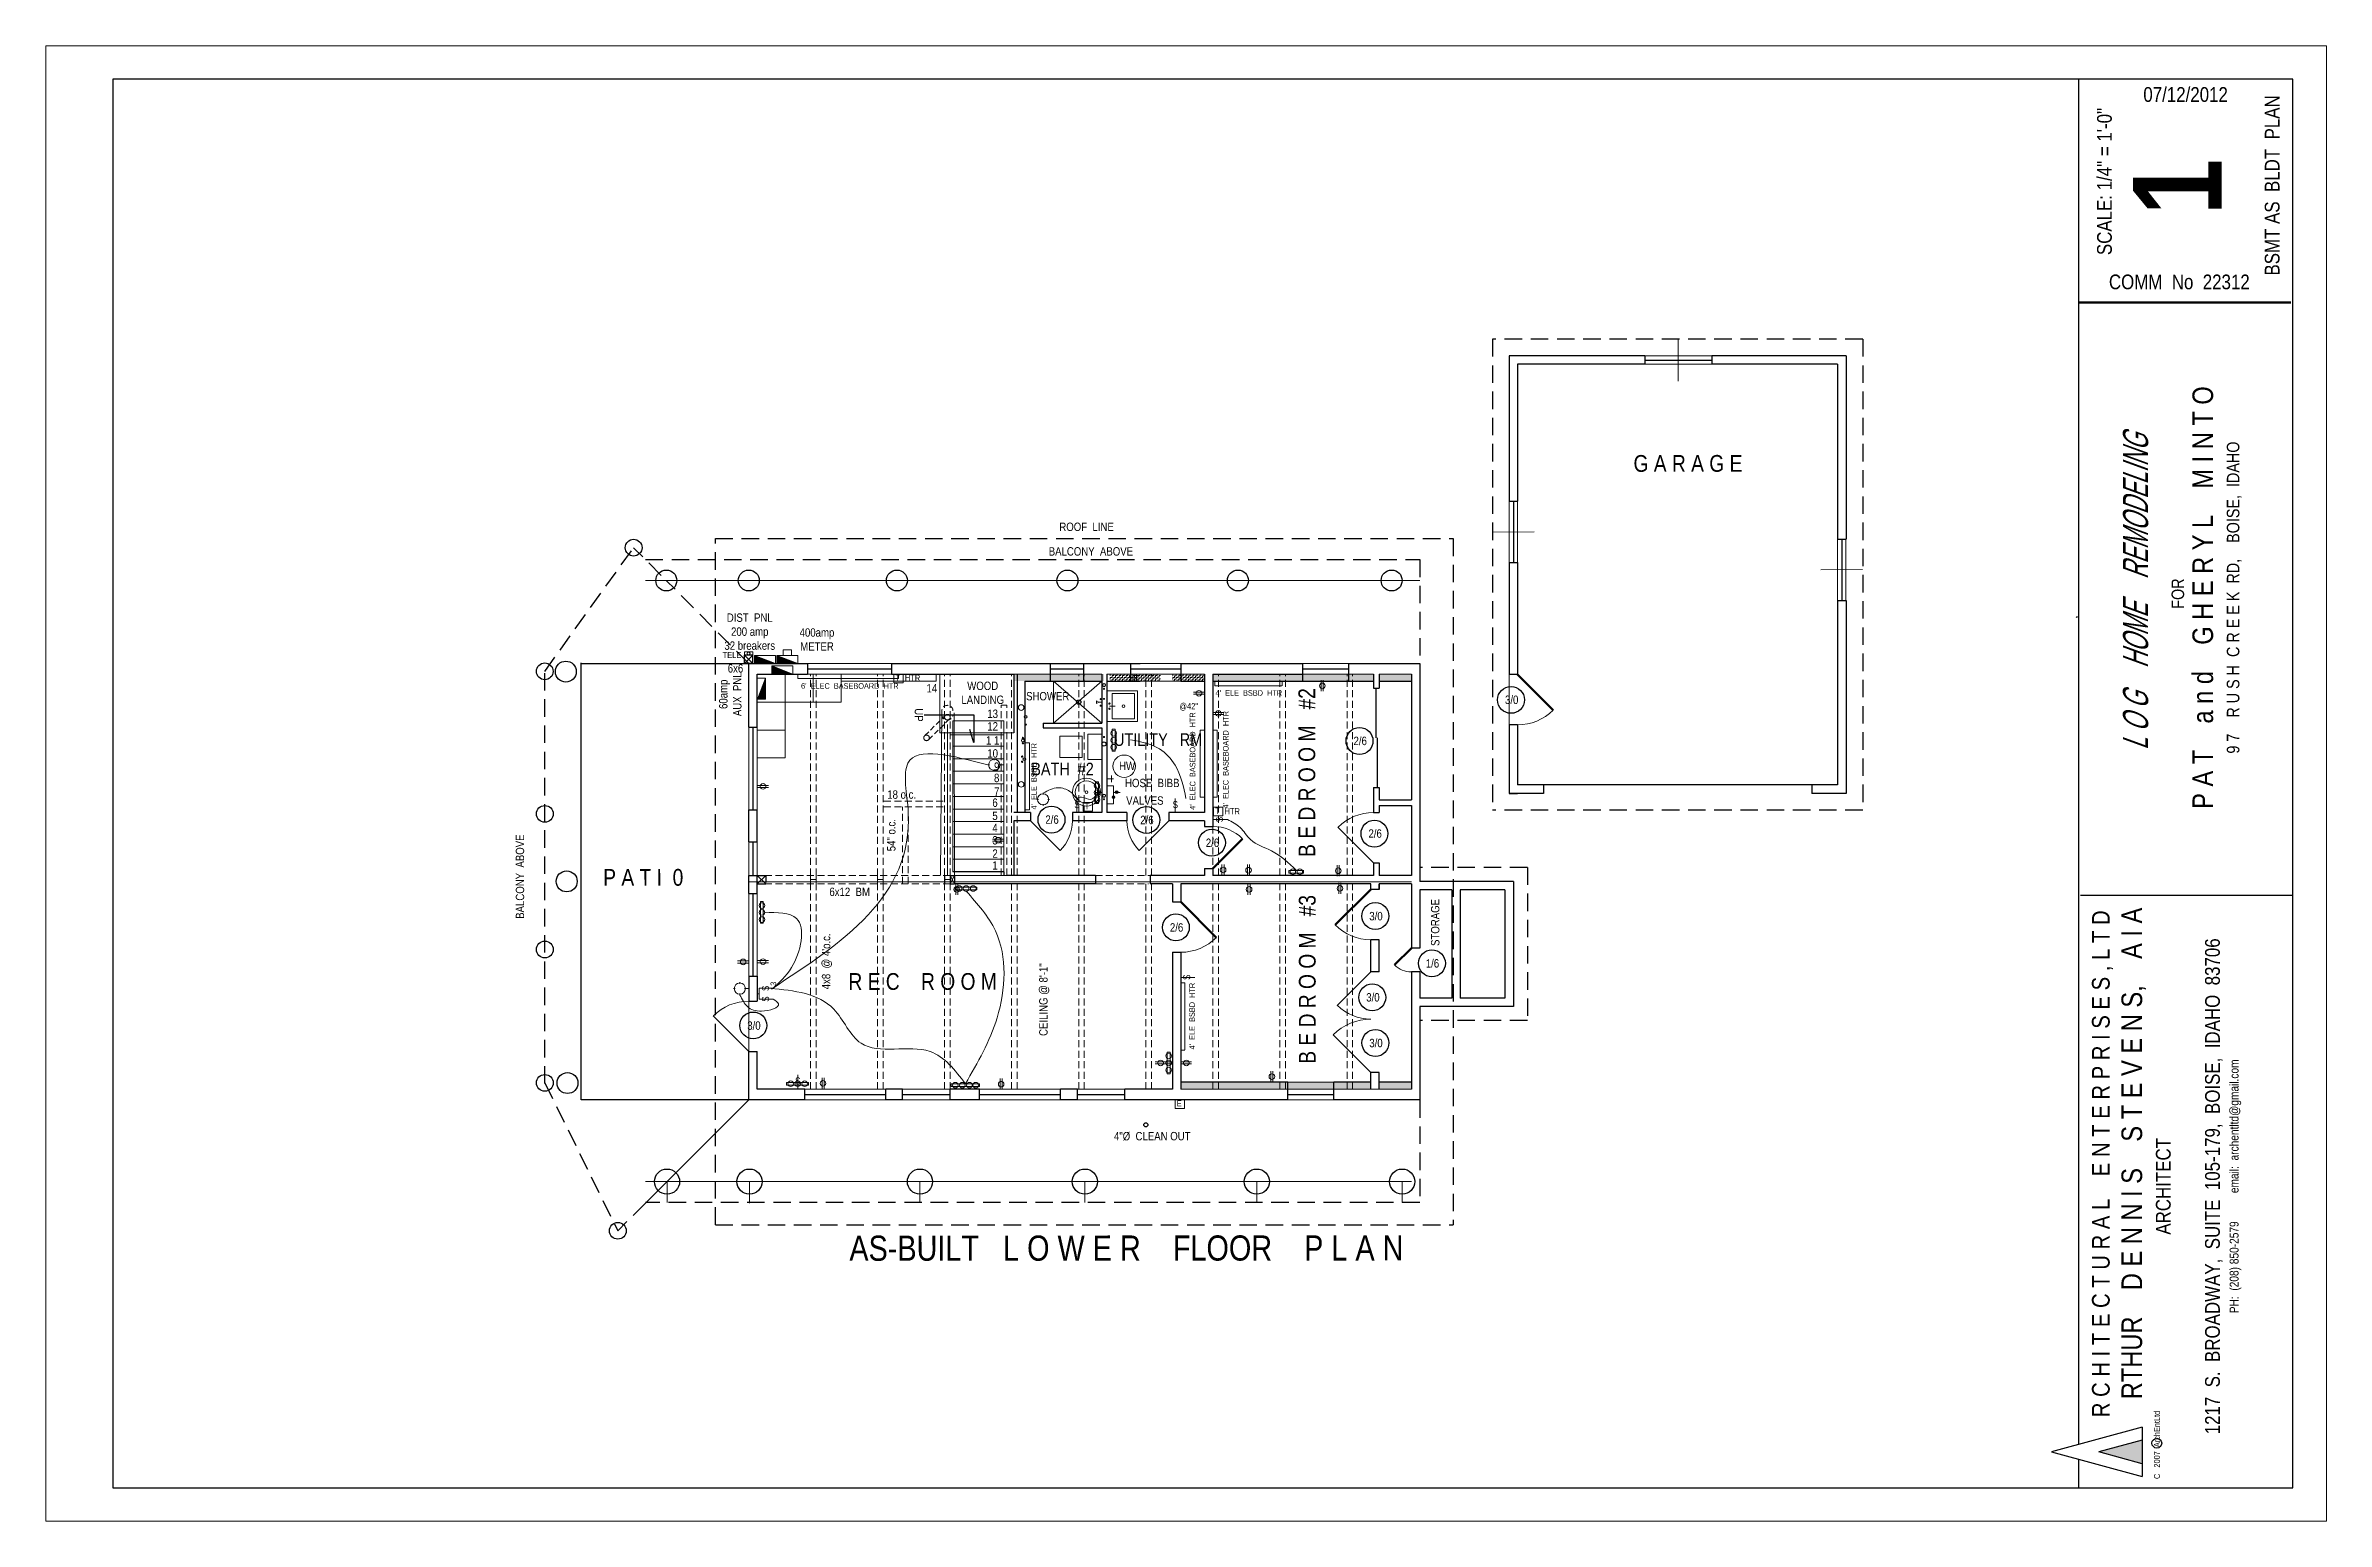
# Model space of a CAD drawing. Header units: inches. Extents: x -582 to 1653, y 164 to 1220.
# Drawn here: x -582 to 1050, y 164 to 1220 of the extents above; entities that cross this region are included whole.
import ezdxf

# ---------------------------------------------------------------- set-up
doc = ezdxf.new("R2010")
doc.units = ezdxf.units.IN
doc.header["$MEASUREMENT"] = 0
doc.linetypes.add('DASHDOT2', pattern=[0.5, 0.25, -0.125, 0, -0.125])
doc.linetypes.add('HIDDEN', pattern=[0.375, 0.25, -0.125])
for name, color, linetype, lineweight in [('CONCRETE', 7, 'Continuous', 25), ('DOORS', 7, 'Continuous', 60), ('ELEC', 6, 'Continuous', 30), ('ELEC SYMBOLS', 7, 'Continuous', 20), ('FLOOR BEAMS', 3, 'Continuous', 30), ('FLOOR JOIST', 7, 'Continuous', 20), ('FOUNDATION', 7, 'Continuous', 30), ('HVAC', 1, 'Continuous', 20), ('PLUMBING', 5, 'Continuous', 20), ('ROOF', 7, 'HIDDEN', 30), ('STAIRS', 7, 'Continuous', 20), ('WALL FRAMING', 7, 'Continuous', 30), ('WALLS', 7, 'Continuous', 30), ('WINDOWS', 5, 'Continuous', 30)]:
    doc.layers.add(name, color=color, linetype=linetype, lineweight=lineweight)
for name, color, linetype in [('SETBACK', 1, 'DASHDOT2'), ('TEXT', 7, 'Continuous'), ('TEXT80', 15, 'Continuous'), ('TITLE BLOCK', 7, 'Continuous'), ('TITLE_BLOCK', 250, 'Continuous')]:
    doc.layers.add(name, color=color, linetype=linetype)
doc.styles.add('ARCH ENT', font='technical.ttf', dxfattribs={"height": 2})
doc.styles.add('ARCHENT', font='technical.ttf', dxfattribs={"height": 6})
doc.styles.add('EXIST', font='romans.shx', dxfattribs={"width": 0.75, "oblique": 20, "height": 12})
pattern_1 = [(0, (0, 0), (1.25, 1.25), [1.25, -1.25]), (90, (1.25, 0), (-1.25, 1.25), [1.25, -1.25])]
pattern_2 = [(0, (-44.7349, 0.0694), (1.25, 1.25), [1.25, -1.25]), (90, (-43.4849, 0.0694), (-1.25, 1.25), [1.25, -1.25])]

msp = doc.modelspace()

# ---------------------------------------------------------------- texts
at = {"layer": 'ELEC SYMBOLS', "color": 6, "insert": (229.6, 462.8), "char_height": 4.5, "width": 270.047, "attachment_point": 5, "rotation": 0.0328, "style": 'ARCHENT'}
msp.add_mtext('E', dxfattribs=at)
at = {"layer": 'TEXT80', "attachment_point": 5, "style": 'ARCHENT'}
for s, insert, char_height, width, rotation in [('{\\C7;G A R A G E}', (593.6, 920.6), 12, 360.062, 0.0328), ('{\\C7;ROOF  LINE}', (163.3, 875.3), 6, 360.062, 0.0328), ('{\\C7;BALCONY  ABOVE}', (166.4, 857.7), 6, 360.062, 0.0328), ('{\\C6;TELE}', (-90.4, 783.6), 4.5, 270.047, 0.0328), ('{\\C7;6x6}', (-87.9, 774), 6, 360.062, 0.0328), ('{\\C7;T}', (28.2, 767.4), 4.5, 270.047, 0.0328), ('{\\C7;HTR}', (38.8, 767.2), 4.5, 270.047, 0.0328), ('{\\C7;14}', (52.6, 759.8), 6, 360.062, 0.0328), ('{\\C7;WOOD\\PLANDING}', (89, 756.5), 6, 360.062, 0.0328), ('{\\C7;SHOWER}', (135.5, 754.1), 6, 360.062, 0.0328), ('{\\C7;B E D R O O M   #2}', (321, 699.5), 12, 360.062, 90.0328), ('{\\C7;3/0}', (467.5, 751.5), 6, 360.062, 0.0328), ('{\\C7;UP}', (43.3, 740.7), 6, 360.062, 270.0328), ('{\\C7;13}', (96.1, 741.5), 6, 360.062, 0.0328), ('{\\C7;12}', (96.1, 732.5), 6, 360.062, 0.0328), ('{\\C7;@42"}', (236.4, 746.5), 4.5, 270.047, 0.0328), ('{\\C7;1 1}', (96.1, 722.5), 6, 360.062, 0.0328), ('{\\C7;UTILITY   RM}', (214.5, 723), 9, 360.062, 0.0328), ('{\\C7;2/6}', (359.1, 722.1), 6, 360.062, 0.0328), ('{\\C7;10}', (96.1, 713.1), 6, 360.062, 0.0328), ('{\\C7;9}', (99, 703.7), 6, 360.062, 0.0328), ('{\\C7;BATH  #2}', (146.1, 702), 9, 360.062, 0.0328), ('{\\C7;18 o.c.}', (31, 683.7), 6, 360.062, 0.0328), ('{\\C7;8}', (99, 695.6), 6, 360.062, 0.0328), ('{\\C7;7}', (99, 685.8), 6, 360.062, 0.0328), ('{\\C7;6}', (97.8, 677.9), 6, 360.062, 0.0328), ('{\\C7;5}', (97.8, 668.5), 6, 360.062, 0.0328), ('{\\C7;2/6}', (138.6, 665.8), 6, 360.062, 0.0328), ('{\\C7;T}', (163.7, 675.5), 4.5, 270.047, 0.0328), ('{\\C7;T}', (256.9, 672.1), 4.5, 270.047, 0.0328), ('{\\C7;HTR}', (267.5, 671.8), 4.5, 270.047, 0.0328), ('{\\C7;54" o.c.}', (23.6, 654.7), 6, 360.062, 90.0328), ('{\\C7;4}', (97.8, 659.9), 6, 360.062, 0.0328), ('{\\C7;3}', (97.8, 651), 6, 360.062, 0.0328), ('{\\C7;2/6}', (206.5, 665.5), 6, 360.062, 0.0328), ('{\\C7;2/6}', (369.8, 655.8), 6, 360.062, 0.0328), ('{\\C7;2}', (97.8, 641.5), 6, 360.062, 0.0328), ('{\\C7;2/6}', (253.4, 649.2), 6, 360.062, 0.0328), ('{\\C7;P A T I  0}', (-153.9, 624.4), 12, 360.062, 0.0328), ('{\\C7;1}', (97.8, 633), 6, 360.062, 0.0328), ('{\\C7;B E D R O O M   #3}', (321.3, 551.5), 12, 360.062, 90.0328), ('{\\C7;STORAGE}', (412.8, 592.2), 6, 360.062, 90.0328), ('{\\C7;2/6}', (227.7, 588.6), 6, 360.062, 0.0328), ('{\\C7;3/0}', (370.4, 596.7), 6, 360.062, 0.0328), ('{\\C7;R E C    R O O M}', (46, 549.9), 12, 360.062, 0.0328), ('{\\C7;1/6}', (410.8, 562.9), 6, 360.062, 0.0328), ('{\\C7;3/0}', (368.2, 538.6), 6, 360.062, 0.0328), ('{\\C7;3/0}', (-74.7, 518.4), 6, 360.062, 0.0328), ('{\\C7;3/0}', (370.4, 505.9), 6, 360.062, 0.0328), ('{\\C7;AS-BUILT   L O W E R    FLOOR    P L A N}', (191.8, 359.1), 18, 419.872, 0.0328)]:
    msp.add_mtext(s, dxfattribs=dict(at, insert=insert, char_height=char_height, width=width, rotation=rotation))
at = {"layer": 'TEXT80', "color": 3, "char_height": 6, "width": 360.062, "attachment_point": 5, "style": 'ARCHENT'}
for s, insert, rotation in [('{\\C7;DIST  PNL\\P200 amp\\P32 breakers}', (-77.7, 800.3), 0.0328), ('{\\C7;400amp\\PMETER}', (-29.6, 794.7), 0.0328), ('{\\C7;60amp\\PAUX  PNL}', (-91.6, 755.5), 90.0328), ('{\\C7;HW}', (192.3, 704.2), 0.0328), ('{\\C7;HOSE  BIBB}', (210.3, 692), 0.0328), ('{\\C7;VALVES}', (205, 679.4), 0.0328), ('{\\C7;BALCONY  ABOVE}', (-242.1, 625), 90.0328), ('{\\C7;6x12  BM}', (-6.2, 614.1), 0.0328), ("{\\C7;4x8  @ 4'o.c.}", (-22.5, 564.4), 90.0328), ('{\\C7;CEILING @ 8\'-1"}', (133, 537), 90.0328), ('{\\C7;4"%%C  CLEAN OUT}', (210.3, 439.2), 0.0328)]:
    msp.add_mtext(s, dxfattribs=dict(at, insert=insert, rotation=rotation))
at = {"layer": 'TEXT80', "color": 1, "char_height": 4, "width": 360.062, "attachment_point": 5, "style": 'ARCHENT'}
for s, insert, rotation in [("{\\C7;6'  ELEC  BASEBOARD  HTR}", (-6.1, 761.4), 359.9672), ("{\\C7;4'  ELE  BSBD  HTR}", (279.4, 756.4), 359.9649), ("{\\C7;4'  ELEC  BASEBOARD  HTR}", (239.2, 707.7), 90.0328), ("{\\C7;4'  ELEC  BASEBOARD  HTR}", (262.9, 708.6), 89.9649), ("{\\C7;4'  ELE  BSBD  HTR}", (125.7, 696.8), 89.9649), ("{\\C7;4'  ELE  BSBD  HTR}", (238.8, 525.2), 89.9649)]:
    msp.add_mtext(s, dxfattribs=dict(at, insert=insert, rotation=rotation))
at = {"layer": 'TEXT80', "color": 6, "width": 360.062, "attachment_point": 5, "style": 'ARCHENT'}
for s, insert, char_height, rotation in [('{\\C7; }S', (155.7, 676.5), 5, 0.0328), ('{\\C7; }S', (226, 676.5), 5, 0.0328), ('{\\C7; }S', (258.4, 665.1), 5, 90.0328), ('{\\C7; }S', (-66.4, 544.3), 5, 90.0328), ('{\\C7; }S', (-66.4, 536.6), 5, 90.0328), ('3', (-60.8, 548.4), 4, 90.0328), ('{\\C7; }S', (235, 552.2), 5, 90.0328), ('{\\C7; }S', (-44.1, 478.8), 5, 0.0328)]:
    msp.add_mtext(s, dxfattribs=dict(at, insert=insert, char_height=char_height, rotation=rotation))
at = {"layer": 'TITLE BLOCK', "color": 7, "linetype": 'Continuous', "lineweight": 30, "ltscale": 0.5, "char_height": 10.551, "attachment_point": 5, "style": 'ARCH ENT'}
for s, insert in [('\\A1;07/12/2012', (949.7, 1184.6)), ('COMM  No  22312', (945.2, 1050.5))]:
    msp.add_mtext(s, dxfattribs=dict(at, insert=insert))
at = {"layer": 'TITLE BLOCK', "color": 7, "linetype": 'Continuous', "lineweight": 30, "ltscale": 0.5, "rotation": 90, "style": 'ARCH ENT'}
for s, insert, char_height, attachment_point in [('BSMT AS  BLDT  PLAN', (1011.7, 1119.6), 10.551, 5), ('SCALE: 1/4" = 1\'-0"  ', (891.7, 1122.4), 10.551, 5), ('{\\fTechnical|b1|i0|c0|p34;1}', (912.1, 1118.5), 63.306, 2), ('\\P{\\H0.3769x;  FOR\\P\\H1.644x;P A T    a n d    G H E R Y L    M I N T O\\P\\H0.6083x;9 7    R U S H  C R E E K  RD,    BOISE,  IDAHO}', (944.9, 824.7), 23.802, 5), ('        R C H I T E C T U R A L    E N T E R P R I S E S , L T D\\P{\\H1.167x;          RTHUR    D E N N I S    S T E V E N S,    A I A\\P\\H0.7145x;ARCHITECT\\P\\P1217  S.  BROADWAY,  SUITE  105-179,  BOISE,  IDAHO  83706\\P\\H0.5999x;PH:  (208) 850-2579          email:  archentltd@gmail.com}', (882.7, 403.4), 12.661, 2)]:
    msp.add_mtext(s, dxfattribs=dict(at, insert=insert, char_height=char_height, attachment_point=attachment_point))
at = {"layer": 'TITLE BLOCK', "color": 7, "linetype": 'Continuous', "lineweight": 9, "ltscale": 50, "insert": (904.9, 828.6), "char_height": 18, "width": 403, "attachment_point": 2, "rotation": 90, "style": 'EXIST'}
msp.add_mtext('{\\fTechnical|b0|i0|c0|p34;L O G    HOME    REMODELING}', dxfattribs=at)
at = {"layer": 'TITLE BLOCK', "color": 7, "linetype": 'HIDDEN', "insert": (927.1, 194), "char_height": 4.197, "width": 59, "attachment_point": 1, "rotation": 90, "style": 'ARCHENT'}
msp.add_mtext('C   2007  ArchEntLtd', dxfattribs=at)

# ---------------------------------------------------------------- blocks, each defined once
blk = doc.blocks.new('A$C4B672F97')
at = {"layer": 'STAIRS', "color": 7, "linetype": 'HIDDEN', "lineweight": 9, "ltscale": 15}
for p, q in [((-3.1, 2.5), (-18, -12.3)), ((-0.3, -0.3), (-15.2, -15.2))]:
    blk.add_line(p, q, dxfattribs=at)
at = {"layer": 'STAIRS', "linetype": 'DASHDOT2', "lineweight": 9, "ltscale": 150}
for centre in [(-1.7, 1.1), (-16.6, -13.7)]:
    blk.add_circle(centre, 2, dxfattribs=at)
at = {"layer": 'STAIRS', "color": 7, "linetype": 'HIDDEN', "lineweight": 9, "ltscale": 15}
for centre, start, end in [((-1.7, 5.6), 0, 180), ((-1.7, 3.1), 180, 0)]:
    blk.add_arc(centre, 4, start, end, dxfattribs=at)

# ---------------------------------------------------------------- hatches: boundary and pattern name
at = {"layer": 'ELEC SYMBOLS', "linetype": 'Continuous', "lineweight": 20, "ltscale": 20}
for points in [[(-74.2, 783.3), (-74.2, 777.4), (-59.2, 777.4)], [(-61.8, 775.9), (-61.8, 770), (-46.8, 770)], [(-58.4, 783.3), (-58.4, 777.4), (-43.4, 777.4)], [(-66.4, 767), (-72.2, 752), (-66.4, 752)]]:
    msp.add_hatch(color=6, dxfattribs=at).paths.add_polyline_path(points)
at = {"layer": 'TITLE_BLOCK', "linetype": 'Continuous', "ltscale": 0.5}
msp.add_hatch(color=1, dxfattribs=at).paths.add_polyline_path([(918.6, 221.9), (887.5, 213.4), (918.6, 205)])
at = {"layer": 'WALLS', "linetype": 'Continuous', "lineweight": 20, "ltscale": 20}
h = msp.add_hatch(dxfattribs=at)
h.set_pattern_fill('ZIGZAG', color=46, scale=10, style=0)
h.set_pattern_definition(pattern_1)
h.paths.add_polyline_path([(157.7, 769.9), (113.7, 769.9), (113.7, 764.9), (157.7, 764.9)])
h.paths.add_polyline_path([(113.7, 769.9), (111.2, 769.9), (111.2, 764.9), (113.7, 764.9)])
h.paths.add_polyline_path([(161.7, 769.9), (157.7, 769.9), (157.7, 764.9), (161.7, 764.9)])
h.paths.add_polyline_path([(164.2, 769.9), (161.7, 769.9), (161.7, 764.9), (164.2, 764.9)])
h.paths.add_polyline_path([(175.7, 769.9), (164.2, 769.9), (164.2, 764.9), (175.7, 764.9)])
h.paths.add_polyline_path([(257.7, 769.9), (253.7, 769.9), (253.7, 764.9), (257.7, 764.9)])
h.paths.add_polyline_path([(301.7, 769.9), (257.7, 769.9), (257.7, 764.9), (301.7, 764.9)])
h.paths.add_polyline_path([(305.7, 769.9), (301.7, 769.9), (301.7, 764.9), (305.7, 764.9)])
h.paths.add_polyline_path([(322.7, 769.9), (305.7, 769.9), (305.7, 764.9), (322.7, 764.9)])
h.paths.add_polyline_path([(349.7, 769.9), (322.7, 769.9), (322.7, 764.9), (349.7, 764.9)])
h.paths.add_polyline_path([(353.7, 769.9), (349.7, 769.9), (349.7, 764.9), (353.7, 764.9)])
h.paths.add_polyline_path([(355.7, 769.9), (353.7, 769.9), (353.7, 764.9), (355.7, 764.9)])
h.paths.add_polyline_path([(368.7, 769.9), (355.7, 769.9), (355.7, 764.9), (368.7, 764.9)])
h.paths.add_polyline_path([(395.7, 769.9), (372.7, 769.9), (372.7, 764.9), (395.7, 764.9)])
h = msp.add_hatch(dxfattribs=at)
h.set_pattern_fill('ZIGZAG', color=46, scale=10, style=0)
h.set_pattern_definition(pattern_2)
h.paths.add_polyline_path([(199.9, 765), (199.9, 770), (180, 770), (180, 765)])
h = msp.add_hatch(dxfattribs=at)
h.set_pattern_fill('ZIGZAG', color=46, scale=10, style=0)
h.set_pattern_definition(pattern_2)
h.paths.add_polyline_path([(199.9, 765), (199.9, 770), (180, 770), (180, 765)])
h = msp.add_hatch(dxfattribs=at)
h.set_pattern_fill('ZIGZAG', color=46, scale=10, style=0)
h.set_pattern_definition([(0, (-28.5902, 0.1793), (1.25, 1.25), [1.25, -1.25]), (90, (-27.3402, 0.1793), (-1.25, 1.25), [1.25, -1.25])])
h.paths.add_polyline_path([(216.1, 765.1), (216.1, 770.1), (196.1, 770.1), (196.1, 765.1)])
h = msp.add_hatch(dxfattribs=at)
h.set_pattern_fill('ZIGZAG', color=46, scale=10, style=0)
h.set_pattern_definition(pattern_1)
h.paths.add_polyline_path([(224.7, 769.9), (224.7, 764.9), (247.7, 764.9), (247.7, 769.9)])
h = msp.add_hatch(dxfattribs=at)
h.set_pattern_fill('ZIGZAG', color=46, scale=10, style=0)
h.set_pattern_definition(pattern_1)
h.paths.add_polyline_path([(253.7, 477.9), (230.7, 477.9), (230.7, 472.9), (253.7, 472.9)])
h.paths.add_polyline_path([(257.7, 477.9), (253.7, 477.9), (253.7, 472.9), (257.7, 472.9)])
h.paths.add_polyline_path([(301.7, 477.9), (257.7, 477.9), (257.7, 472.9), (301.7, 472.9)])
h.paths.add_polyline_path([(305.7, 477.9), (301.7, 477.9), (301.7, 472.9), (305.7, 472.9)])
h.paths.add_polyline_path([(307.2, 477.9), (305.7, 477.9), (305.7, 472.9), (307.2, 472.9)])
h.paths.add_polyline_path([(340.2, 477.9), (307.2, 477.9), (307.2, 472.9), (340.2, 472.9)])
h.paths.add_polyline_path([(349.7, 477.9), (340.2, 477.9), (340.2, 472.9), (349.7, 472.9)])
h.paths.add_polyline_path([(353.7, 477.9), (349.7, 477.9), (349.7, 472.9), (353.7, 472.9)])
h.paths.add_polyline_path([(366.7, 477.9), (353.7, 477.9), (353.7, 472.9), (366.7, 472.9)])
h.paths.add_polyline_path([(395.7, 477.9), (372.7, 477.9), (372.7, 472.9), (395.7, 472.9)])

# ---------------------------------------------------------------- linework, layer by layer
at = {"layer": 'CONCRETE', "ltscale": 15}
for p, q in [((-198.3, 465.4), (-198.3, 777.9)), ((-198.3, 777.4), (-78.3, 777.4)), ((-78.3, 465.4), (-198.3, 465.4))]:
    msp.add_line(p, q, dxfattribs=at)
at = {"layer": 'DOORS', "ltscale": 15}
for p, q in [((471.7, 769.6), (497.1, 744.2)), ((274.9, 652.1), (253.7, 630.9)), ((366.7, 615.9), (341.2, 590.4))]:
    msp.add_line(p, q, dxfattribs=at)
at = {"layer": 'DOORS', "linetype": 'Continuous', "ltscale": 15}
msp.add_line((230.7, 606.9), (256.1, 581.4), dxfattribs=at)
at = {"layer": 'DOORS', "color": 7, "linetype": 'Continuous', "ltscale": 15}
msp.add_line((395.7, 573.9), (383.7, 561.9), dxfattribs=at)
at = {"layer": 'DOORS', "linetype": 'Continuous', "lineweight": 30, "ltscale": 15}
msp.add_line((-78.3, 499.9), (-103.8, 525.4), dxfattribs=at)
at = {"layer": 'DOORS', "lineweight": 9, "ltscale": 15}
for centre, start, end in [((471.7, 769.6), 270, 315), ((366.7, 615.9), 225, 270)]:
    msp.add_arc(centre, 36, start, end, dxfattribs=at)
at = {"layer": 'DOORS', "linetype": 'Continuous', "lineweight": 5, "ltscale": 15}
for centre, radius, start, end in [((368.7, 634.9), 36, 90, 135), ((123.2, 664.9), 30, 315, 0), ((222.2, 664.9), 30, 180, 225.0317), ((253.7, 630.9), 30, 45, 90), ((-78.3, 499.9), 36, 90, 135)]:
    msp.add_arc(centre, radius, start, end, dxfattribs=at)
at = {"layer": 'DOORS', "color": 7, "linetype": 'Continuous', "lineweight": 5, "ltscale": 15}
for centre, radius, start, end in [((230.7, 606.9), 36, 270, 315), ((395.6, 573.6), 16.7, 224.5663, 270)]:
    msp.add_arc(centre, radius, start, end, dxfattribs=at)
at = {"layer": 'DOORS', "color": 7, "linetype": 'Continuous', "lineweight": 5, "ltscale": 20}
for centre, radius, start, end in [((366.7, 484.9), 38.1, 90, 135), ((366.7, 556.9), 33.9, 225, 270)]:
    msp.add_arc(centre, radius, start, end, dxfattribs=at)
at = {"layer": 'ELEC', "lineweight": 20, "ltscale": 15}
for p, q in [((247.5, 757), (239.7, 757)), ((247.5, 755.5), (239.7, 755.5)), ((331.2, 757.7), (331.2, 765.5)), ((332.7, 757.7), (332.7, 765.5)), ((261.4, 742.5), (253.6, 742.5)), ((261.4, 741), (253.6, 741)), ((-64.4, 690.3), (-72.2, 690.3)), ((-64.4, 688.8), (-72.2, 688.8)), ((103.8, 651.8), (96, 651.8)), ((103.8, 650.3), (96, 650.3)), ((260.2, 626), (260.2, 633.8)), ((261.7, 626), (261.7, 633.8)), ((278.5, 625.8), (278.5, 633.6)), ((280, 625.8), (280, 633.6)), ((342.6, 625.4), (342.6, 633.2)), ((343.8, 612.8), (343.8, 620.6)), ((344.1, 625.4), (344.1, 633.2)), ((345.3, 612.8), (345.3, 620.6)), ((69.7, 612.1), (69.7, 619.9)), ((71.2, 612.1), (71.2, 619.9)), ((278.8, 612.1), (278.8, 619.9)), ((280.3, 612.1), (280.3, 619.9)), ((-78.6, 564.7), (-86.4, 564.7)), ((-78.6, 563.2), (-86.4, 563.2)), ((-64.4, 564.9), (-72.2, 564.9)), ((-64.4, 563.4), (-72.2, 563.4)), ((224.7, 492.5), (212.3, 492.5)), ((224.7, 491), (212.3, 491)), ((238.4, 492.5), (230.7, 492.5)), ((238.4, 491), (230.7, 491)), ((-26, 473.3), (-26, 481.1)), ((-24.5, 473.3), (-24.5, 481.1)), ((101.5, 472.8), (101.5, 480.5)), ((103, 472.8), (103, 480.5)), ((295.1, 478.1), (295.1, 485.9)), ((296.6, 478.1), (296.6, 485.9))]:
    msp.add_line(p, q, dxfattribs=at)
for centre in [(243.7, 756.2), (332, 761.5), (257.6, 741.8), (-68.2, 689.6), (100, 651.1), (261, 629.8), (279.2, 629.6), (343.4, 629.2), (70.4, 615.9), (279.6, 615.9), (344.6, 616.6), (-82.4, 564), (-68.2, 564.2), (216.3, 491.7), (234.7, 491.7), (-25.3, 477.1), (102.2, 476.5), (295.9, 481.9)]:
    msp.add_circle(centre, 2, dxfattribs=at)
at = {"layer": 'ELEC SYMBOLS', "color": 6, "linetype": 'Continuous', "lineweight": 20, "ltscale": 20}
for p, q in [((-81.4, 783.4), (-81.4, 785.9)), ((-81.4, 785.9), (-75.4, 785.9)), ((-75.4, 783.4), (-75.4, 785.9)), ((-53.9, 783.3), (-53.9, 787.2)), ((-53.9, 787.2), (-47.9, 787.2)), ((-47.9, 783.3), (-47.9, 787.2)), ((-74.2, 777.4), (-74.2, 783.3)), ((-74.2, 783.3), (-59.2, 783.3)), ((-74.2, 783.3), (-59.2, 777.4)), ((-61.8, 770), (-61.8, 775.9)), ((-61.8, 775.9), (-46.8, 775.9)), ((-61.8, 775.9), (-46.8, 770)), ((-61.8, 770), (-46.8, 770)), ((-59.2, 777.4), (-59.2, 783.3)), ((-58.4, 777.4), (-58.4, 783.3)), ((-58.4, 783.3), (-43.4, 783.3)), ((-58.4, 783.3), (-43.4, 777.4)), ((-46.8, 770), (-46.8, 775.9)), ((-43.4, 777.4), (-43.4, 783.3)), ((-72.2, 767), (-66.4, 767)), ((-66.4, 767), (-72.2, 752)), ((-72.2, 752), (-66.4, 752)), ((-66.4, 767), (-66.4, 752))]:
    msp.add_line(p, q, dxfattribs=at)
at = {"layer": 'ELEC SYMBOLS', "color": 6, "linetype": 'Continuous', "lineweight": 20, "ltscale": 150}
for p, q in [((181.7, 714.9), (181.7, 730.5)), ((183.7, 730.5), (181.7, 730.5)), ((183.7, 714.9), (183.7, 730.5)), ((183.7, 714.9), (181.7, 714.9)), ((169.8, 677.3), (169.8, 692.9)), ((171.8, 692.9), (169.8, 692.9)), ((171.8, 677.3), (171.8, 692.9)), ((127.6, 680.3), (128.8, 680.3)), ((132.2, 683.7), (132.2, 684.9)), ((132.2, 675.7), (132.2, 676.9)), ((135.6, 680.3), (136.8, 680.3)), ((156.4, 680.9), (156.4, 670.7)), ((171.8, 677.3), (169.8, 677.3)), ((226.7, 680.9), (226.7, 670.7)), ((253.9, 665.9), (264.2, 665.9)), ((318.7, 629.5), (308.1, 629.5)), ((308.1, 629.5), (308.1, 627.5)), ((318.6, 627.5), (308.1, 627.5)), ((318.6, 629.5), (318.6, 627.5)), ((-70, 591.6), (-70, 607.2)), ((-68, 607.2), (-70, 607.2)), ((-68, 591.6), (-68, 607.2)), ((84.9, 617.5), (69.3, 617.5)), ((69.3, 617.5), (69.3, 615.5)), ((84.9, 615.5), (69.3, 615.5)), ((84.9, 617.5), (84.9, 615.5)), ((-68, 591.6), (-70, 591.6)), ((-70.9, 545.1), (-60.7, 545.1)), ((-70.9, 545.1), (-60.7, 545.1)), ((230.6, 552.9), (240.8, 552.9)), ((-70.9, 537.4), (-60.7, 537.4)), ((221, 483.9), (221, 499.5)), ((223, 499.5), (221, 499.5)), ((223, 483.9), (223, 499.5)), ((-35.7, 477.8), (-51.3, 477.8)), ((-51.3, 477.8), (-51.3, 475.8)), ((-35.7, 475.8), (-51.3, 475.8)), ((-43.3, 483.2), (-43.3, 473)), ((-35.7, 477.8), (-35.7, 475.8)), ((86.7, 476.8), (66.5, 476.8)), ((66.5, 476.8), (66.5, 474.8)), ((86.7, 474.8), (66.5, 474.8)), ((86.7, 476.8), (86.7, 474.8)), ((223, 483.9), (221, 483.9))]:
    msp.add_line(p, q, dxfattribs=at)
at = {"layer": 'ELEC SYMBOLS', "color": 6, "linetype": 'Continuous', "lineweight": 9, "ltscale": 150}
for p, q in [((93.8, 705), (92.6, 705)), ((97.2, 708.4), (97.2, 709.6)), ((103.7, 705), (100.6, 705)), ((97.2, 700.4), (97.2, 701.6)), ((-88.2, 544.9), (-89.4, 544.9)), ((-84.8, 548.3), (-84.8, 549.5)), ((-84.8, 540.3), (-84.8, 541.5)), ((-78.3, 544.9), (-81.4, 544.9))]:
    msp.add_line(p, q, dxfattribs=at)
at = {"layer": 'ELEC SYMBOLS', "color": 6, "lineweight": 20, "ltscale": 15}
for p, q in [((226.7, 465.4), (226.7, 459.1)), ((233.4, 465.4), (226.7, 465.4)), ((226.7, 459.1), (233.4, 459.1)), ((233.4, 459.1), (233.4, 465.4))]:
    msp.add_line(p, q, dxfattribs=at)
for centre, radius in [((-78.5, 784.7), 1), ((97.2, 705), 4), ((132.2, 680.3), 4), ((-84.8, 544.9), 4)]:
    msp.add_circle(centre, radius, dxfattribs=at)
at = {"layer": 'ELEC SYMBOLS', "color": 6, "linetype": 'Continuous', "lineweight": 20, "ltscale": 150}
for centre in [(182.7, 727.6), (182.7, 722.6), (182.7, 717.6), (170.8, 690.1), (170.8, 685.1), (170.8, 680), (310.9, 628.5), (315.9, 628.5), (-69, 604.3), (72.1, 616.5), (77.1, 616.5), (82.2, 616.5), (-69, 599.4), (-69, 594.3), (222, 496.7), (222, 491.7), (-48.4, 476.8), (-43.4, 476.8), (-38.4, 476.8), (69.4, 475.8), (74.4, 475.8), (79.5, 475.8), (84, 475.8), (222, 486.6)]:
    msp.add_circle(centre, 2, dxfattribs=at)
at = {"layer": 'ELEC SYMBOLS', "color": 6, "linetype": 'Continuous', "lineweight": 9, "ltscale": 20}
for points in [[(-62.2, 544.6), (35.7, 670.9), (35.5, 706.3), (92.7, 704.9)], [(194.8, 722.9), (215.5, 716.4), (226.6, 704.8), (234.4, 680.9)], [(132.3, 684.8), (143, 688.6), (151.3, 686), (156.4, 680.8)], [(156.3, 681.1), (159.6, 681.9), (166.3, 680.3), (171.2, 685.1)], [(264.2, 665.9), (273.1, 660.2), (280.6, 651.5), (295.6, 643.5), (313.4, 629.5)], [(77.2, 614.5), (98.1, 586.2), (99.3, 524), (76.6, 476.8)], [(-61.2, 545), (-47.9, 559.9), (-44.3, 595.1), (-67.3, 599.2)], [(-84.7, 540.3), (-79.3, 532), (-69.2, 528.8), (-57.1, 534), (-60.9, 537.4)], [(-63, 545.1), (-17.6, 530.2), (1.9, 505.8), (51.3, 499.9), (76.6, 476.8)]]:
    msp.add_spline(points, degree=3, dxfattribs=at)
at = {"layer": 'FLOOR BEAMS', "color": 7, "linetype": 'HIDDEN', "lineweight": 20, "ltscale": 20}
for p, q in [((-34.3, 625.9), (-34.3, 769.9)), ((-30.3, 625.9), (-30.3, 769.9)), ((13.7, 625.9), (13.7, 769.9)), ((17.7, 625.9), (17.7, 769.9)), ((109.7, 625.9), (109.7, 769.9)), ((113.7, 625.9), (113.7, 769.9)), ((157.7, 625.9), (157.7, 769.9)), ((161.7, 625.9), (161.7, 769.9)), ((205.7, 625.9), (205.7, 769.9)), ((209.7, 625.9), (209.7, 769.9)), ((253.7, 625.9), (253.7, 769.9)), ((257.7, 625.9), (257.7, 769.9)), ((301.7, 625.9), (301.7, 769.9)), ((305.7, 625.9), (305.7, 769.9)), ((349.7, 625.9), (349.7, 769.9)), ((353.7, 625.9), (353.7, 769.9)), ((60.8, 678.9), (17.7, 678.9)), ((60.8, 674.9), (17.7, 674.9)), ((31.7, 619.9), (31.7, 674.9)), ((35.7, 619.9), (35.7, 674.9)), ((65.7, 625.9), (-72.3, 625.9)), ((65.7, 472.9), (65.7, 625.9)), ((169.7, 625.9), (208.7, 625.9)), ((65.7, 619.9), (-72.3, 619.9)), ((-34.3, 472.9), (-34.3, 619.9)), ((-30.3, 472.9), (-30.3, 619.9)), ((13.7, 472.9), (13.7, 619.9)), ((17.7, 472.9), (17.7, 619.9)), ((61.7, 472.9), (61.7, 619.9)), ((109.7, 472.9), (109.7, 619.9)), ((113.7, 472.9), (113.7, 619.9)), ((157.7, 472.9), (157.7, 619.9)), ((161.7, 472.9), (161.7, 619.9)), ((169.7, 619.9), (207.7, 619.9)), ((205.7, 472.9), (205.7, 619.9)), ((209.7, 472.9), (209.7, 619.9)), ((253.7, 472.9), (253.7, 619.9)), ((257.7, 472.9), (257.7, 619.9)), ((301.7, 472.9), (301.7, 619.9)), ((305.7, 472.9), (305.7, 619.9)), ((349.7, 472.9), (349.7, 619.9)), ((353.7, 472.9), (353.7, 619.9)), ((-72.3, 472.9), (-32.3, 472.9))]:
    msp.add_line(p, q, dxfattribs=at)
at = {"layer": 'FLOOR BEAMS', "color": 7, "linetype": 'Continuous', "lineweight": 5, "ltscale": 20}
for p, q in [((-72.3, 619.9), (-66.3, 625.9)), ((-72.3, 625.9), (-66.3, 619.9))]:
    msp.add_line(p, q, dxfattribs=at)
at = {"layer": 'FLOOR BEAMS', "color": 7, "linetype": 'HIDDEN', "lineweight": 30, "ltscale": 20}
msp.add_line((-66.3, 625.9), (-66.3, 619.9), dxfattribs=at)
at = {"layer": 'FLOOR JOIST', "color": 7, "linetype": 'Continuous', "lineweight": 9, "ltscale": 20}
for p, q in [((-34.3, 619.9), (-34.3, 625.9)), ((-34.3, 622.9), (-30.3, 622.9)), ((-30.3, 619.9), (-30.3, 625.9)), ((13.7, 619.9), (13.7, 625.9)), ((13.7, 622.9), (17.7, 622.9)), ((17.7, 619.9), (17.7, 625.9)), ((61.7, 622.9), (65.7, 622.9))]:
    msp.add_line(p, q, dxfattribs=at)
at = {"layer": 'FLOOR JOIST', "ltscale": 15}
msp.add_line((106, 625.9), (68.8, 625.9), dxfattribs=at)
at = {"layer": 'FOUNDATION', "color": 7, "linetype": 'Continuous', "lineweight": 9, "ltscale": 20}
for p, q in [((-52.3, 709.9), (-52.3, 770)), ((-32.3, 749.9), (-32.3, 769.9)), ((-12.3, 749.9), (-12.3, 769.9)), ((55.7, 764.9), (55.7, 769.9)), ((-12.3, 764.9), (55.7, 764.9)), ((-72.3, 749.9), (-12.3, 749.9)), ((-52.3, 729.9), (-72.3, 729.9)), ((-52.3, 709.9), (-72.3, 709.9))]:
    msp.add_line(p, q, dxfattribs=at)
at = {"layer": 'FOUNDATION', "color": 8, "ltscale": 15}
for p, q in [((468.7, 621.6), (401.7, 621.6)), ((468.7, 621.6), (468.7, 532.1)), ((462.7, 615.6), (430.7, 615.6)), ((462.7, 615.6), (462.7, 538.1)), ((468.7, 532.1), (401.7, 532.1)), ((462.7, 538.1), (430.7, 538.1))]:
    msp.add_line(p, q, dxfattribs=at)
at = {"layer": 'HVAC', "lineweight": 20, "ltscale": 15}
for p, q in [((-43.3, 769.9), (-43.3, 766.9)), ((25.4, 770), (25.4, 763.8)), ((32.1, 770), (25.4, 770)), ((28.7, 769.9), (28.7, 766.9)), ((32.1, 763.8), (32.1, 770)), ((-43.3, 766.9), (28.7, 766.9)), ((25.4, 763.8), (32.1, 763.8)), ((255.1, 764.5), (255.1, 761.5)), ((255.1, 761.6), (303.1, 761.5)), ((303.2, 764.6), (303.2, 761.6)), ((119.5, 720.7), (122.5, 720.7)), ((122.5, 672.8), (122.5, 720.7)), ((244.7, 681.9), (244.7, 729.9)), ((247.7, 729.9), (244.7, 729.9)), ((253.7, 729.9), (256.7, 729.9)), ((256.7, 681.9), (256.7, 729.9)), ((119.5, 672.7), (122.5, 672.7)), ((160.8, 678.1), (160.8, 671.8)), ((167.5, 678.1), (160.8, 678.1)), ((160.8, 671.8), (167.5, 671.8)), ((167.5, 671.8), (167.5, 678.1)), ((247.7, 681.9), (244.7, 681.9)), ((253.7, 681.9), (256.7, 681.9)), ((254.1, 674.6), (254.1, 668.4)), ((260.8, 674.6), (254.1, 674.6)), ((260.8, 668.4), (260.8, 674.6)), ((254.1, 668.4), (260.8, 668.4)), ((230.6, 549.1), (233.6, 549.1)), ((233.6, 501), (233.6, 548.9)), ((230.6, 500.9), (233.6, 500.9))]:
    msp.add_line(p, q, dxfattribs=at)
at = {"layer": 'PLUMBING', "color": 7, "linetype": 'Continuous', "lineweight": 5, "ltscale": 15}
for p, q in [((139.7, 734.9), (174.2, 764.9)), ((139.7, 764.9), (174.2, 734.9))]:
    msp.add_line(p, q, dxfattribs=at)
at = {"layer": 'PLUMBING', "color": 7, "ltscale": 15}
msp.add_line((139.7, 764.9), (139.7, 734.9), dxfattribs=at)
at = {"layer": 'PLUMBING', "color": 3, "linetype": 'Continuous', "lineweight": 20, "ltscale": 20}
for p, q in [((170.4, 750.9), (172.1, 749.9)), ((170.4, 750.9), (170.4, 748.9)), ((170.4, 748.9), (172.1, 749.9)), ((172.1, 749.9), (174.2, 749.9)), ((179.7, 747), (183.8, 747)), ((182.5, 695), (177.7, 695)), ((182.5, 690), (177.7, 690)), ((181.2, 697.4), (181.2, 692.6)), ((182.5, 690), (182.5, 685.2)), ((184.1, 686.1), (185.5, 684.7)), ((184.1, 684.7), (185.5, 686.1)), ((174.3, 685.1), (169.5, 685.1)), ((182.5, 677), (177.7, 677)), ((181.8, 681.1), (183.2, 682.5)), ((181.8, 682.4), (183.2, 681.1)), ((182.5, 685.3), (182.5, 682.7)), ((183.8, 685.3), (182.5, 685.3)), ((182.5, 680.8), (182.5, 677)), ((182.5, 680.8), (182.5, 680.5)), ((187.3, 685.3), (185.8, 685.3))]:
    msp.add_line(p, q, dxfattribs=at)
at = {"layer": 'PLUMBING', "color": 3, "linetype": 'Continuous', "lineweight": 20, "ltscale": 15}
for p, q in [((199.7, 758), (177.7, 758)), ((197.7, 756), (181.7, 756)), ((181.7, 738), (181.7, 756)), ((197.7, 738), (197.7, 756)), ((199.7, 736), (199.7, 758)), ((199.7, 736), (177.7, 736)), ((197.7, 738), (181.7, 738)), ((160.2, 725.6), (144.2, 725.6)), ((144.2, 725.6), (144.2, 717.9)), ((160.2, 717.9), (160.2, 725.6)), ((164.2, 717.9), (164.2, 726.9)), ((164.2, 726.9), (174.2, 726.9)), ((144.2, 710.2), (144.2, 717.9)), ((160.2, 710.2), (144.2, 710.2)), ((164.2, 717.9), (164.2, 708.9)), ((164.2, 708.9), (174.2, 708.9))]:
    msp.add_line(p, q, dxfattribs=at)
at = {"layer": 'PLUMBING', "color": 7, "linetype": 'Continuous', "lineweight": 20, "ltscale": 15}
msp.add_line((160.2, 717.9), (160.2, 710.2), dxfattribs=at)
at = {"layer": 'PLUMBING', "color": 3, "linetype": 'Continuous', "lineweight": 30, "ltscale": 15}
for centre in [(157.7, 749.9), (175.8, 719.9), (205.7, 447.4)]:
    msp.add_circle(centre, 1.5, dxfattribs=at)
at = {"layer": 'PLUMBING', "color": 3, "linetype": 'HIDDEN', "lineweight": 20, "ltscale": 25}
for centre, radius in [((173.3, 752), 0.375), ((175.8, 762.1), 1), ((175.8, 759.4), 0.375), ((175.8, 752.2), 0.375), ((173.3, 747.3), 0.375), ((175.8, 724.9), 0.375), ((175.8, 682.9), 1), ((175.8, 680.4), 0.375)]:
    msp.add_circle(centre, radius, dxfattribs=at)
at = {"layer": 'PLUMBING', "color": 3, "lineweight": 20, "ltscale": 15}
for centre, radius in [((116.5, 746), 2), ((119.7, 739.4), 1), ((179.7, 748.8), 0.5), ((179.7, 745.1), 0.5), ((189.7, 747), 1), ((117.8, 722.4), 1), ((117.8, 724.2), 0.5), ((117.8, 720.5), 0.5), ((119.7, 733.8), 0.5), ((117.2, 710.9), 0.5), ((117.2, 707.2), 0.5), ((118.8, 709.1), 1), ((116.5, 691), 2), ((163.2, 685.5), 1), ((184.8, 685.4), 1), ((182.5, 681.8), 1)]:
    msp.add_circle(centre, radius, dxfattribs=at)
at = {"layer": 'PLUMBING', "color": 3, "linetype": 'Continuous', "lineweight": 20, "ltscale": 15}
for centre, radius in [((190.2, 704), 8), ((163.2, 685.5), 10), ((163.2, 685.5), 8)]:
    msp.add_circle(centre, radius, dxfattribs=at)
at = {"layer": 'ROOF', "ltscale": 50}
for p, q in [((453.7, 1009.6), (453.7, 672.6)), ((718.7, 1009.6), (453.7, 1009.6)), ((718.7, 1009.6), (718.7, 672.6)), ((718.7, 672.6), (453.7, 672.6))]:
    msp.add_line(p, q, dxfattribs=at)
at = {"layer": 'ROOF', "linetype": 'HIDDEN', "ltscale": 50}
for p, q in [((-102.3, 375.9), (-102.3, 866.9)), ((-102.3, 866.9), (425.7, 866.9)), ((425.7, 866.9), (425.7, 375.9)), ((-102.3, 375.9), (425.7, 375.9))]:
    msp.add_line(p, q, dxfattribs=at)
at = {"layer": 'ROOF', "color": 8, "ltscale": 50}
for p, q in [((478.7, 631.6), (401.7, 631.6)), ((478.7, 522.1), (401.7, 522.1))]:
    msp.add_line(p, q, dxfattribs=at)
at = {"layer": 'ROOF', "color": 8, "linetype": 'HIDDEN', "ltscale": 50}
msp.add_line((478.7, 631.6), (478.7, 522.1), dxfattribs=at)
at = {"layer": 'SETBACK'}
msp.add_line((873.3, 811), (871.3, 810.5), dxfattribs=at)
at = {"layer": 'STAIRS', "linetype": 'Continuous', "lineweight": 20, "ltscale": 15}
for p, q in [((58.3, 769.9), (58.2, 727.9)), ((58.7, 625.9), (59.7, 743.6)), ((67.6, 628.4), (67.6, 736.4)), ((68.7, 625.9), (68.5, 742.3)), ((104.1, 628.4), (104.1, 736.4)), ((111.2, 727.9), (58.2, 727.9)), ((63.7, 625.9), (63.7, 733.9)), ((104.1, 726.4), (65.4, 726.4))]:
    msp.add_line(p, q, dxfattribs=at)
at = {"layer": 'STAIRS', "lineweight": 20, "ltscale": 15}
for p, q in [((104.1, 736.4), (67.6, 736.4)), ((104.1, 718.4), (67.6, 718.4)), ((104.1, 709.4), (67.6, 709.4)), ((104.1, 700.4), (67.6, 700.4)), ((104.1, 691.4), (67.6, 691.4)), ((104.1, 682.4), (67.6, 682.4)), ((104.1, 673.4), (67.6, 673.4)), ((104.1, 664.4), (67.6, 664.4)), ((104.1, 655.4), (67.6, 655.4)), ((104.1, 646.4), (67.6, 646.4)), ((104.1, 637.4), (67.6, 637.4))]:
    msp.add_line(p, q, dxfattribs=at)
at = {"layer": 'STAIRS', "color": 7, "linetype": 'Continuous', "lineweight": 9, "ltscale": 20}
msp.add_line((102.3, 747.6), (106.3, 747.6), dxfattribs=at)
at = {"layer": 'STAIRS', "linetype": 'Continuous', "lineweight": 30, "ltscale": 15}
msp.add_line((104.1, 628.4), (104.1, 625.9), dxfattribs=at)
at = {"layer": 'TEXT', "linetype": 'Continuous', "ltscale": 15}
for p, q in [((47, 740.8), (82.6, 740.8)), ((82.6, 740.7), (82.6, 721)), ((82.6, 720.7), (79.7, 730.2))]:
    msp.add_line(p, q, dxfattribs=at)
for centre in [(467, 751.5), (358.6, 722.1), (138.2, 665.8), (206.1, 665.6), (253, 649.3), (369.3, 655.8), (369.9, 596.8), (227.2, 588.7), (410.4, 563), (367.7, 538.6), (-75.2, 518.5), (370, 506)]:
    msp.add_circle(centre, 9.63, dxfattribs=at)
at = {"layer": 'TITLE BLOCK', "color": 7, "linetype": 'Continuous', "lineweight": 0, "ltscale": 0.5}
for p, q in [((1050.4, 1219.6), (-581.5, 1219.6)), ((-581.5, 1219.6), (-581.5, 163.7)), ((1050.4, 1219.6), (1050.4, 163.7)), ((-581.5, 163.7), (1050.4, 163.7))]:
    msp.add_line(p, q, dxfattribs=at)
at = {"layer": 'TITLE BLOCK', "color": 7, "linetype": 'Continuous', "lineweight": 30, "ltscale": 0.5}
for p, q in [((-533.5, 1195.6), (-533.5, 187.7)), ((1026.4, 1195.6), (-533.5, 1195.6)), ((873.3, 218.8), (873.3, 1195.6)), ((1026.4, 187.7), (1026.4, 1195.6)), ((874.5, 611.8), (1026.4, 611.8)), ((918.6, 231.1), (853.7, 213.4)), ((918.6, 231.1), (918.6, 195.8)), ((918.6, 231), (918.6, 195.7)), ((918.6, 221.8), (887.5, 213.4)), ((918.6, 221.8), (887.5, 213.4)), ((918.6, 204.9), (887.5, 213.4)), ((918.6, 204.9), (887.5, 213.4)), ((873.3, 187.7), (873.3, 208.1)), ((-533.5, 187.7), (1026.4, 187.7)), ((873.3, 187.7), (1026.4, 187.7))]:
    msp.add_line(p, q, dxfattribs=at)
at = {"layer": 'TITLE BLOCK', "color": 7, "linetype": 'Continuous', "lineweight": 30, "ltscale": 0.0625}
msp.add_line((853.7, 213.4), (918.6, 195.8), dxfattribs=at)
at = {"layer": 'TITLE BLOCK', "color": 7, "linetype": 'Continuous', "lineweight": 30, "ltscale": 0.5, "const_width": 1.58}
msp.add_lwpolyline([(873.3, 1035.9), (1025.2, 1035.9)], dxfattribs=at)
at = {"layer": 'TITLE BLOCK', "color": 7, "linetype": 'Continuous'}
msp.add_circle((929.1, 219.6), 3.5, dxfattribs=at)
at = {"layer": 'WALL FRAMING', "ltscale": 15}
for p, q in [((465.7, 997.6), (465.7, 893.6)), ((562.7, 997.6), (465.7, 997.6)), ((562.7, 997.6), (562.7, 991.6)), ((706.7, 997.6), (610.7, 997.6)), ((610.7, 997.6), (610.7, 991.6)), ((706.7, 997.6), (706.7, 866.6)), ((471.7, 991.6), (471.7, 893.7)), ((562.7, 991.6), (471.7, 991.6)), ((700.7, 991.6), (610.7, 991.6)), ((700.7, 991.6), (700.7, 866.6)), ((465.7, 893.6), (471.7, 893.7)), ((700.6, 866.6), (706.6, 866.6)), ((465.7, 849.7), (471.7, 849.7)), ((465.7, 849.7), (465.7, 769.6)), ((471.7, 849.7), (471.7, 769.7)), ((700.7, 822.6), (706.7, 822.6)), ((700.7, 822.6), (700.7, 690.6)), ((706.7, 822.6), (706.7, 684.6)), ((-81.4, 777.4), (-81.4, 783.4)), ((-75.4, 783.4), (-81.4, 783.4)), ((-81.4, 777.4), (-81.4, 783.4)), ((-75.4, 777.4), (-75.4, 783.4)), ((-75.4, 777.4), (-81.4, 777.4)), ((-78.3, 731.9), (-78.3, 777.4)), ((-78.3, 777.4), (-36.3, 777.4)), ((-72.3, 769.9), (-36.3, 769.9)), ((-72.3, 731.9), (-72.3, 769.9)), ((-36.3, 777.4), (-36.3, 769.9)), ((23.7, 777.4), (201.7, 777.4)), ((23.7, 777.4), (23.7, 769.9)), ((23.7, 769.9), (111.2, 769.9)), ((111.2, 769.9), (111.2, 727.9)), ((113.7, 769.9), (113.7, 670.9)), ((137.2, 777.4), (137.2, 764.9)), ((161.2, 777.5), (161.2, 765)), ((174.2, 769.9), (174.2, 734.9)), ((177.7, 769.9), (177.7, 670.9)), ((194.7, 777.4), (194.7, 764.9)), ((230.7, 777.4), (230.7, 764.9)), ((230.7, 777.4), (317.7, 777.4)), ((247.7, 769.9), (247.7, 670.9)), ((253.7, 769.9), (253.7, 660.9)), ((253.7, 769.9), (317.7, 769.9)), ((317.7, 777.4), (317.7, 764.9)), ((350.7, 777.4), (350.7, 764.9)), ((350.7, 777.4), (401.7, 777.4)), ((368.7, 769.9), (368.7, 759.9)), ((372.7, 769.9), (372.7, 759.9)), ((395.7, 769.9), (395.7, 679.9)), ((401.7, 777.4), (401.7, 621.6)), ((471.6, 769.7), (465.6, 769.6)), ((119.2, 764.9), (174.2, 764.9)), ((119.2, 764.9), (119.2, 670.9)), ((177.7, 764.9), (201.7, 764.9)), ((230.7, 764.9), (247.7, 764.9)), ((253.7, 764.9), (368.7, 764.9)), ((368.7, 759.9), (372.7, 759.9)), ((370.2, 759.9), (370.2, 724.4)), ((372.7, 764.9), (395.7, 764.9)), ((132.2, 734.9), (174.2, 734.9)), ((132.2, 734.9), (132.2, 731.4)), ((-78.3, 731.9), (-72.3, 731.9)), ((132.2, 731.4), (174.2, 731.4)), ((174.2, 731.4), (174.2, 670.9)), ((371.2, 724.4), (371.2, 688.9)), ((471.7, 733.7), (465.7, 733.6)), ((465.7, 733.6), (465.7, 684.6)), ((471.7, 733.7), (471.7, 690.6)), ((368.7, 688.9), (372.7, 688.9)), ((368.7, 688.9), (368.7, 670.9)), ((372.7, 688.9), (372.7, 679.9)), ((700.7, 690.6), (471.7, 690.6)), ((490.2, 690.6), (490.2, 684.6)), ((682.2, 690.6), (682.2, 684.6)), ((-78.3, 649.9), (-78.3, 672.9)), ((-78.3, 672.9), (-72.3, 672.9)), ((-72.3, 649.9), (-72.3, 672.9)), ((123.2, 670.9), (111.2, 670.9)), ((123.2, 670.9), (123.2, 664.9)), ((174.2, 670.9), (153.2, 670.9)), ((153.2, 670.9), (153.2, 664.9)), ((192.2, 670.9), (177.7, 670.9)), ((192.2, 670.9), (192.2, 664.9)), ((247.7, 670.9), (222.2, 670.9)), ((222.2, 670.9), (222.2, 664.9)), ((368.7, 670.9), (372.7, 670.9)), ((372.7, 679.9), (395.7, 679.9)), ((372.7, 675.9), (395.7, 675.9)), ((372.7, 675.9), (372.7, 670.9)), ((395.7, 675.9), (395.7, 625.9)), ((490.2, 684.6), (465.7, 684.6)), ((465.7, 684.6), (471.7, 684.6)), ((706.7, 684.6), (682.2, 684.6)), ((111.2, 664.9), (111.2, 625.9)), ((123.2, 664.9), (111.2, 664.9)), ((144.4, 643.7), (123.2, 664.9)), ((192.2, 664.9), (153.2, 664.9)), ((222.2, 664.9), (201, 643.7)), ((247.7, 664.9), (222.2, 664.9)), ((247.7, 664.9), (247.7, 660.9)), ((247.7, 660.9), (253.7, 660.9)), ((343.2, 660.4), (368.7, 634.9)), ((-78.3, 649.9), (-72.3, 649.9)), ((-78.3, 612.9), (-78.3, 625.9)), ((-78.3, 625.9), (-72.3, 625.9)), ((-72.3, 612.9), (-72.3, 625.9)), ((61.7, 625.9), (61.7, 619.9)), ((65.7, 625.9), (65.7, 619.9)), ((104.1, 628.4), (67.6, 628.4)), ((68.8, 625.9), (68.8, 619.9)), ((111.2, 625.9), (106, 625.9)), ((169.7, 625.9), (111.2, 625.9)), ((169.7, 625.9), (169.7, 619.9)), ((247.7, 625.9), (208.7, 625.9)), ((208.7, 625.9), (208.7, 619.9)), ((247.7, 630.9), (253.7, 630.9)), ((247.7, 630.9), (247.7, 625.9)), ((253.7, 630.9), (253.7, 625.9)), ((368.7, 625.9), (253.7, 625.9)), ((368.7, 634.9), (372.7, 634.9)), ((368.7, 634.9), (368.7, 625.9)), ((372.7, 634.9), (372.7, 625.9)), ((395.7, 625.9), (372.7, 625.9)), ((-78.3, 612.9), (-72.3, 612.9)), ((169.7, 619.9), (68.8, 619.9)), ((224.7, 619.9), (208.7, 619.9)), ((366.7, 619.9), (230.7, 619.9)), ((366.7, 615.9), (366.7, 619.9)), ((372.7, 615.9), (366.7, 615.9)), ((372.7, 619.9), (372.7, 615.9)), ((395.7, 619.9), (372.7, 619.9)), ((372.7, 615.9), (372.7, 619.9)), ((395.7, 619.9), (395.7, 573.9)), ((401.7, 615.6), (401.7, 573.9)), ((424.7, 615.6), (401.7, 615.6)), ((424.7, 615.6), (424.7, 538.1)), ((430.7, 615.6), (430.7, 538.1)), ((372.7, 579.9), (366.7, 579.9)), ((366.7, 556.9), (366.7, 579.9)), ((372.7, 556.9), (372.7, 579.9)), ((401.7, 573.9), (395.7, 573.9)), ((342.7, 532.9), (366.7, 556.9)), ((372.7, 556.9), (366.7, 556.9)), ((395.7, 556.9), (395.7, 538.1)), ((401.7, 556.9), (395.7, 556.9)), ((401.7, 556.9), (401.7, 538.1)), ((-78.3, 553.9), (-72.3, 553.9)), ((-72.3, 553.9), (-72.3, 535.9)), ((-78.3, 535.9), (-72.3, 535.9)), ((395.7, 538.1), (395.7, 472.9)), ((424.7, 538.1), (401.7, 538.1)), ((401.7, 532.1), (401.7, 465.4)), ((366.7, 484.9), (339.7, 511.8)), ((-78.3, 499.9), (-72.3, 499.9)), ((-78.3, 465.4), (-78.3, 499.9)), ((-72.3, 472.9), (-72.3, 499.9)), ((307.2, 477.9), (230.7, 477.9)), ((307.2, 465.4), (307.2, 477.9)), ((340.2, 465.4), (340.2, 477.9)), ((366.7, 477.9), (340.2, 477.9)), ((366.7, 472.9), (366.7, 484.9)), ((372.7, 484.9), (366.7, 484.9)), ((372.7, 472.9), (372.7, 484.9)), ((395.7, 477.9), (372.7, 477.9)), ((-38.3, 465.4), (-78.2, 465.4)), ((-38.3, 472.9), (-72.3, 472.9)), ((-38.3, 465.4), (-38.3, 472.9)), ((19.7, 465.4), (19.7, 472.9)), ((31.7, 472.9), (19.7, 472.9)), ((31.7, 465.4), (19.7, 465.4)), ((31.7, 465.4), (31.7, 472.9)), ((65.7, 465.4), (65.7, 472.9)), ((86.7, 472.9), (65.7, 472.9)), ((86.7, 465.4), (65.7, 465.4)), ((86.7, 465.4), (86.7, 472.9)), ((156.7, 472.9), (144.7, 472.9)), ((144.7, 465.4), (144.7, 472.9)), ((156.7, 465.4), (144.7, 465.4)), ((156.7, 465.4), (156.7, 472.9)), ((190.7, 465.4), (190.7, 472.9)), ((224.7, 472.9), (190.7, 472.9)), ((307.2, 465.4), (190.7, 465.4)), ((401.7, 465.4), (340.2, 465.4))]:
    msp.add_line(p, q, dxfattribs=at)
at = {"layer": 'WALL FRAMING', "lineweight": 9, "ltscale": 15}
for p, q in [((610.7, 997.6), (562.7, 997.6)), ((586.7, 1009.6), (586.7, 979.6)), ((610.7, 991.6), (562.7, 991.6)), ((465.7, 893.6), (465.7, 849.7)), ((471.7, 893.6), (471.7, 849.7)), ((483.6, 871.7), (453.6, 871.6)), ((700.6, 866.6), (700.6, 822.6)), ((706.6, 866.6), (706.6, 822.6)), ((718.6, 844.7), (688.6, 844.6)), ((-36.3, 777.4), (23.7, 777.4)), ((-36.3, 769.9), (23.7, 769.9)), ((194.7, 777.4), (230.7, 777.4)), ((194.7, 769.9), (230.7, 769.9)), ((317.7, 777.4), (350.7, 777.4)), ((317.7, 769.9), (350.7, 769.9)), ((465.7, 769.6), (465.7, 733.6)), ((194.7, 764.9), (230.7, 764.9)), ((340.2, 477.9), (307.2, 477.9)), ((19.7, 472.9), (-38.3, 472.9)), ((19.7, 465.4), (-38.3, 465.4)), ((65.7, 472.9), (31.7, 472.9)), ((65.7, 465.4), (31.7, 465.4)), ((144.7, 472.9), (86.7, 472.9)), ((144.7, 465.4), (86.7, 465.4)), ((190.7, 472.9), (156.7, 472.9)), ((190.7, 465.4), (156.7, 465.4)), ((307.2, 472.9), (230.7, 472.9)), ((340.2, 472.9), (307.2, 472.9)), ((340.2, 465.4), (307.2, 465.4)), ((395.7, 472.9), (340.2, 472.9))]:
    msp.add_line(p, q, dxfattribs=at)
at = {"layer": 'WALL FRAMING', "linetype": 'HIDDEN', "ltscale": 50}
for p, q in [((-224.4, 771.9), (-160.8, 860.4)), ((-141, 840.6), (-160.8, 860.4)), ((-152.3, 851.9), (401.7, 851.9)), ((401.7, 851.9), (401.7, 777.4)), ((-224.3, 476.9), (-224.4, 771.9)), ((-224.3, 477.4), (-172.1, 371.6)), ((401.7, 465), (401.7, 391.4)), ((401.7, 391.8), (-152.3, 391.8)), ((-152.3, 391.4), (-172.1, 371.6))]:
    msp.add_line(p, q, dxfattribs=at)
at = {"layer": 'WALL FRAMING', "color": 1, "linetype": 'Continuous', "lineweight": 9, "ltscale": 15}
for p, q in [((401.7, 836.9), (-152.3, 836.9)), ((395.7, 406.8), (-152.3, 406.8))]:
    msp.add_line(p, q, dxfattribs=at)
at = {"layer": 'WALL FRAMING', "linetype": 'HIDDEN', "lineweight": 9, "ltscale": 50}
msp.add_line((-78.3, 777.4), (-137.4, 836.9), dxfattribs=at)
at = {"layer": 'WALL FRAMING', "lineweight": 20, "ltscale": 15}
for p, q in [((111.2, 769.9), (174.2, 769.9)), ((177.7, 770), (194.7, 769.9)), ((230.7, 769.9), (247.7, 769.9)), ((350.7, 769.9), (368.7, 769.9)), ((372.7, 769.9), (395.7, 769.9))]:
    msp.add_line(p, q, dxfattribs=at)
at = {"layer": 'WALL FRAMING', "linetype": 'Continuous', "ltscale": 15}
msp.add_line((-78.3, 553.9), (-78.3, 535.9), dxfattribs=at)
at = {"layer": 'WALL FRAMING', "color": 6, "linetype": 'Continuous', "lineweight": 9, "ltscale": 150}
for p, q in [((-70.9, 541.2), (-72.3, 541.2)), ((-70.9, 537.4), (-70.9, 545.1))]:
    msp.add_line(p, q, dxfattribs=at)
at = {"layer": 'WALL FRAMING', "color": 1, "linetype": 'Continuous', "lineweight": 9, "ltscale": 50}
msp.add_line((-78.3, 465.4), (-158.3, 385.4), dxfattribs=at)
at = {"layer": 'WALL FRAMING', "color": 1, "lineweight": 9, "ltscale": 15}
for p, q in [((-136.9, 406.8), (-136.9, 391.8)), ((-77.9, 406.8), (-77.9, 391.4)), ((44.1, 406.8), (44.1, 391.8)), ((162.1, 406.8), (162.1, 391.8)), ((285.1, 406.8), (285.1, 391.8)), ((389.1, 406.8), (389.1, 391.8))]:
    msp.add_line(p, q, dxfattribs=at)
at = {"layer": 'WALL FRAMING', "ltscale": 15}
for centre, radius in [((-160.8, 860.4), 6), ((-137.4, 836.9), 7.5), ((-78.4, 836.9), 7.5), ((27.6, 836.9), 7.5), ((149.6, 836.9), 7.5), ((271.6, 836.9), 7.5), ((381.6, 836.9), 7.5), ((-224.4, 771.9), 6), ((-209.3, 771.7), 7.5), ((-224.3, 669.9), 6), ((-208.7, 621.6), 7.5), ((-224.3, 572.9), 6), ((-224.3, 477.4), 6), ((-208.1, 477.3), 7.5), ((-136.9, 406.8), 9), ((-77.9, 406.8), 9), ((44.1, 406.8), 9), ((162.1, 406.8), 9), ((285.1, 406.8), 9), ((389.1, 406.8), 9), ((-172.1, 371.6), 6)]:
    msp.add_circle(centre, radius, dxfattribs=at)
at = {"layer": 'WALLS', "linetype": 'Continuous', "lineweight": 9, "ltscale": 15}
for p, q in [((-81.4, 783.4), (-75.4, 777.4)), ((-81.4, 777.4), (-75.4, 783.4)), ((111.2, 769.9), (111.2, 769.9)), ((-78.3, 649.9), (-78.3, 625.9)), ((-72.3, 649.9), (-72.3, 625.9))]:
    msp.add_line(p, q, dxfattribs=at)
at = {"layer": 'WALLS', "linetype": 'HIDDEN', "lineweight": 9, "ltscale": 20}
for p, q in [((61.7, 625.9), (61.7, 769.9)), ((65.7, 625.9), (65.7, 769.9)), ((102.3, 625.9), (102.3, 747.6)), ((106.3, 625.9), (106.3, 747.6))]:
    msp.add_line(p, q, dxfattribs=at)
at = {"layer": 'WALLS', "color": 7, "linetype": 'Continuous', "ltscale": 15}
msp.add_line((111.2, 734.9), (111.2, 734.9), dxfattribs=at)
at = {"layer": 'WALLS', "lineweight": 9, "ltscale": 15}
for p, q in [((-78.3, 731.9), (-78.3, 672.9)), ((-72.3, 731.9), (-72.3, 672.9)), ((65.7, 625.9), (68.8, 619.9)), ((68.8, 625.9), (65.7, 619.9)), ((-78.3, 612.9), (-78.3, 553.9)), ((-72.3, 612.9), (-72.3, 553.9)), ((-78.3, 535.9), (-78.3, 499.9))]:
    msp.add_line(p, q, dxfattribs=at)
at = {"layer": 'WALLS', "color": 1, "linetype": 'Continuous', "lineweight": 5, "ltscale": 15}
msp.add_line((-78.2, 621.4), (395.7, 621.4), dxfattribs=at)
at = {"layer": 'WALLS', "ltscale": 15}
for p, q in [((-72.3, 625.9), (-66.3, 625.9)), ((65.7, 625.9), (68.8, 625.9)), ((-72.3, 619.9), (-66.3, 619.9)), ((65.7, 619.9), (68.8, 619.9))]:
    msp.add_line(p, q, dxfattribs=at)
at = {"layer": 'WALLS', "linetype": 'Continuous', "ltscale": 15}
for p, q in [((224.7, 619.9), (224.7, 606.9)), ((224.7, 606.9), (230.7, 606.9)), ((230.7, 619.9), (230.7, 606.9)), ((224.7, 570.9), (230.7, 570.9)), ((224.7, 570.9), (224.7, 472.9)), ((230.7, 570.9), (230.7, 472.9))]:
    msp.add_line(p, q, dxfattribs=at)
at = {"layer": 'WINDOWS', "ltscale": 15}
for p, q in [((562.7, 994.6), (610.7, 994.6)), ((468.7, 893.7), (468.7, 849.7)), ((703.6, 866.6), (703.7, 822.6)), ((-36.3, 773.6), (23.7, 773.6)), ((137.2, 773.7), (161.2, 773.8)), ((194.7, 773.7), (230.7, 773.7)), ((317.7, 773.7), (350.7, 773.7)), ((-75.3, 672.9), (-75.3, 731.9)), ((-75.3, 625.9), (-75.3, 649.9)), ((-75.3, 553.9), (-75.3, 612.9)), ((-38.3, 469.1), (19.7, 469.1)), ((31.7, 469.1), (65.7, 469.1)), ((86.7, 469.1), (144.7, 469.1)), ((156.7, 469.1), (190.7, 469.1)), ((307.2, 469.1), (340.2, 469.1))]:
    msp.add_line(p, q, dxfattribs=at)

# ---------------------------------------------------------------- block references
at = {"layer": 'PLUMBING', "color": 7, "linetype": 'Continuous', "lineweight": 20, "ltscale": 20}
msp.add_blockref('A$C4B672F97', (65.4, 738), dxfattribs=at)

msp.set_redraw_order([(e.dxf.handle, doc.entitydb.next_handle()) for e in msp.query("TEXT MTEXT ATTDEF DIMENSION ARC_DIMENSION")])  # texts and dimensions are drawn at this point

doc.saveas('drawing.dxf')
